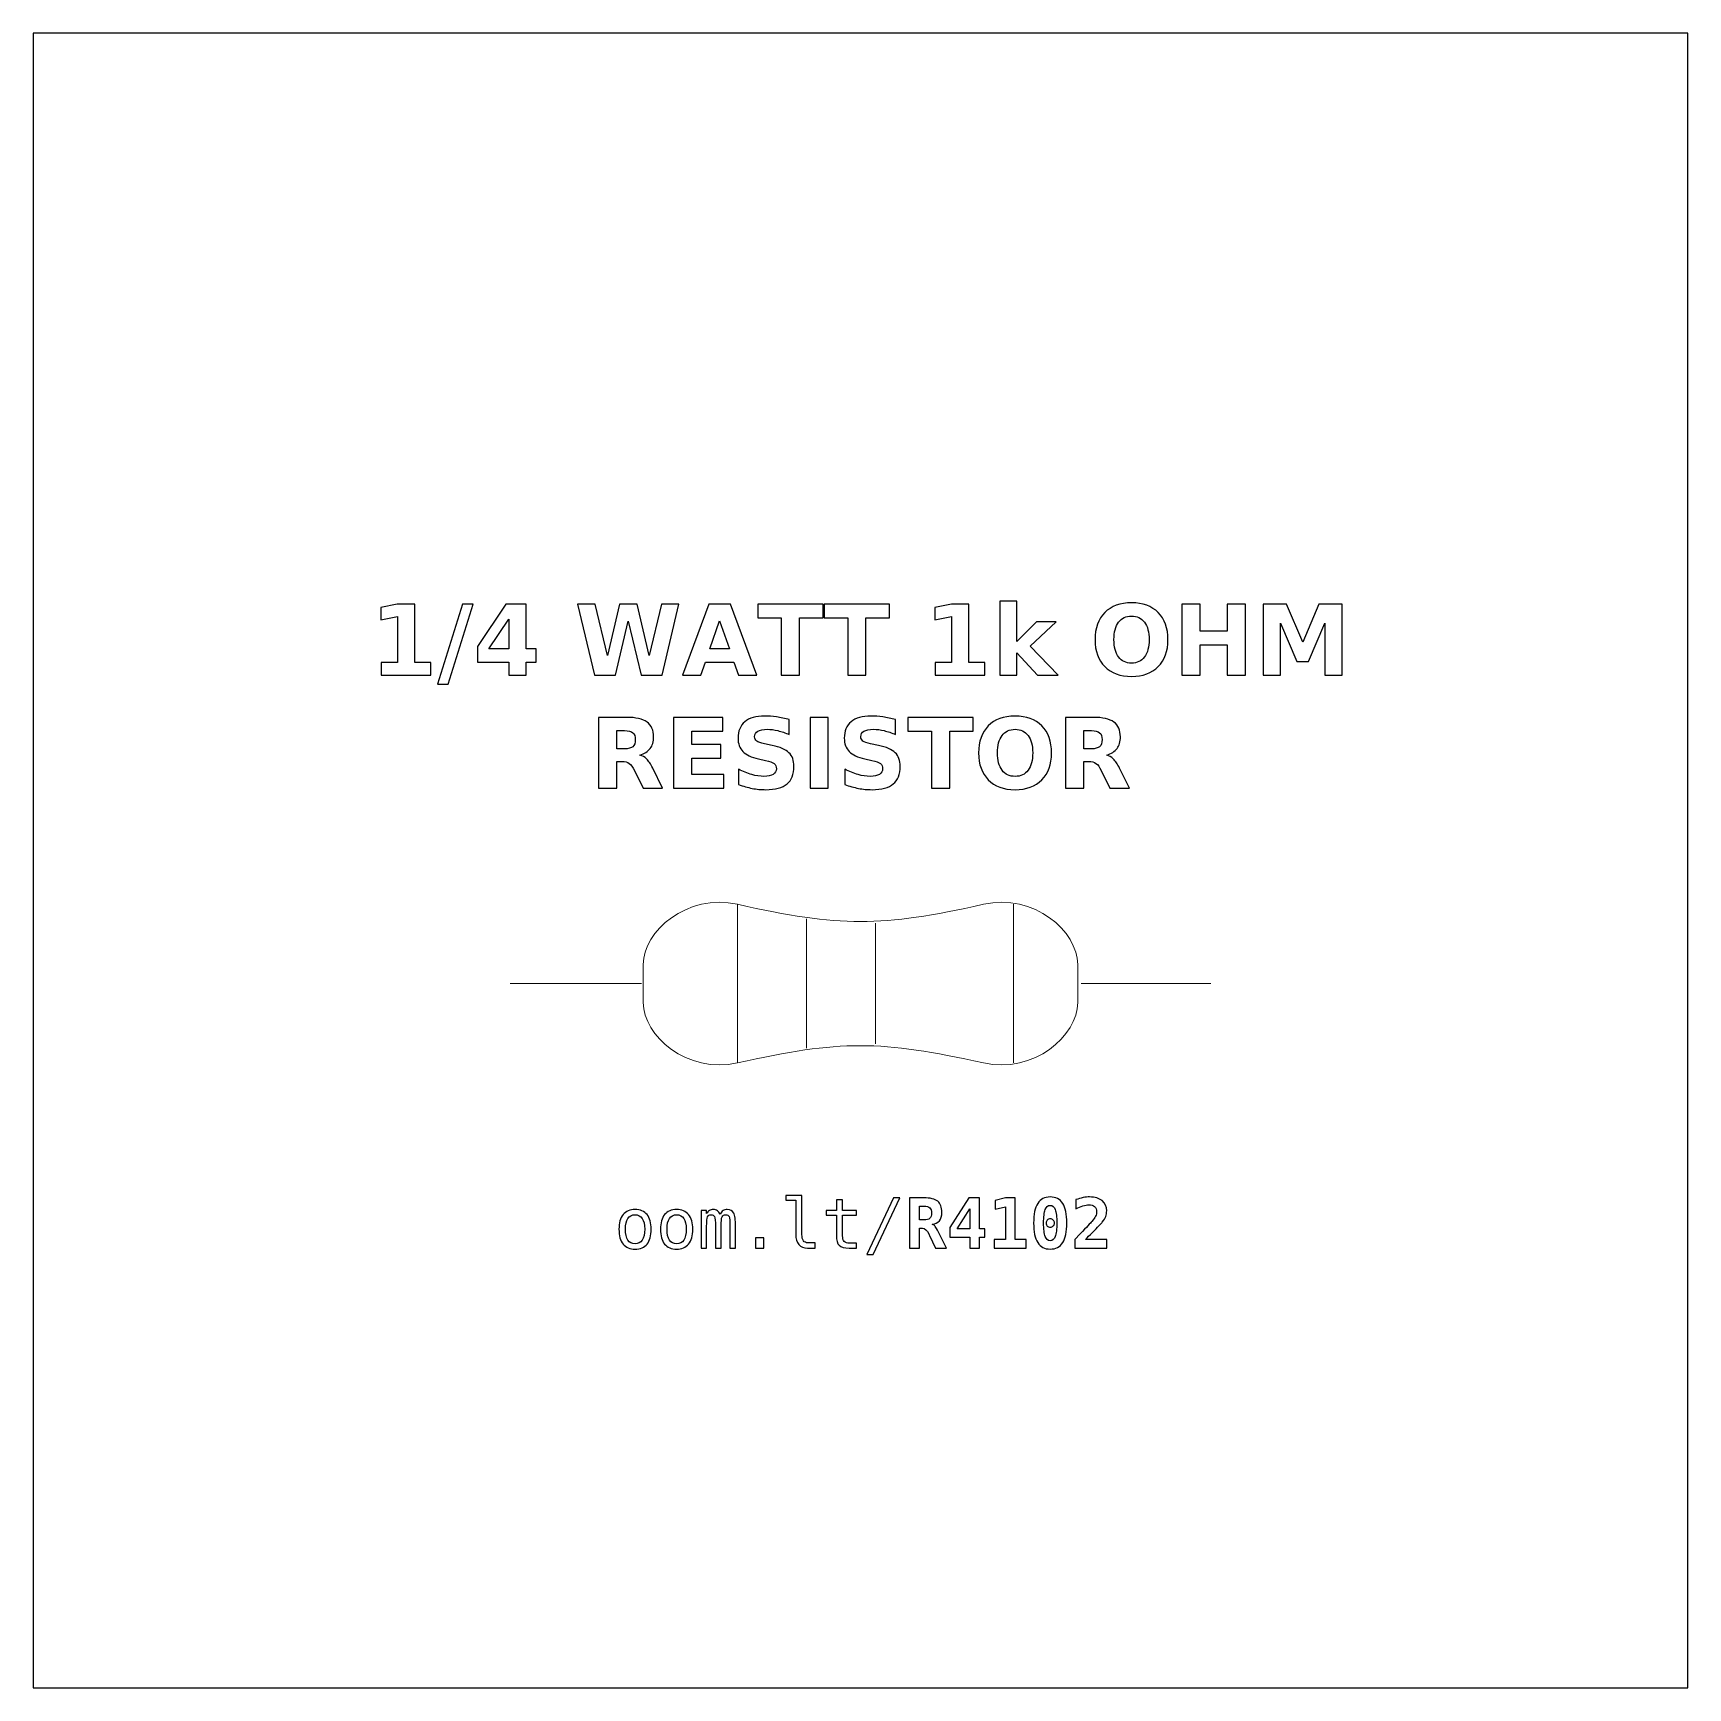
# Model space of a CAD drawing. Header units: centimetres. Extents: x -11.7 to -9.3, y -16.05 to -13.65.
import ezdxf

# ---------------------------------------------------------------- set-up
doc = ezdxf.new("R2010")
doc.units = ezdxf.units.CM
doc.header["$MEASUREMENT"] = 0
doc.layers.add('Layer 1', color=7, linetype='Continuous')

msp = doc.modelspace()

# ---------------------------------------------------------------- linework, layer by layer
at = {"layer": 'Layer 1', "color": 7}
msp.add_lwpolyline([(-11.7, -16.05), (-9.3, -16.05), (-9.3, -13.65), (-11.7, -13.65), (-11.7, -16.05)], close=True, dxfattribs=at)
at = {"layer": 'Layer 1', "color": 250}
for points, knots in [([(-11.19507, -14.5627), (-11.19507, -14.5627), (-11.17164, -14.5627), (-11.17164, -14.5627), (-11.17164, -14.5627), (-11.17164, -14.5627), (-11.17164, -14.49621), (-11.17164, -14.49621), (-11.17164, -14.49621), (-11.17164, -14.49621), (-11.19568, -14.50118), (-11.19568, -14.50118), (-11.19568, -14.50118), (-11.19568, -14.50118), (-11.19568, -14.48311), (-11.19568, -14.48311), (-11.19568, -14.48311), (-11.19568, -14.48311), (-11.17178, -14.47815), (-11.17178, -14.47815), (-11.17178, -14.47815), (-11.17178, -14.47815), (-11.14657, -14.47815), (-11.14657, -14.47815), (-11.14657, -14.47815), (-11.14657, -14.47815), (-11.14657, -14.5627), (-11.14657, -14.5627), (-11.14657, -14.5627), (-11.14657, -14.5627), (-11.12315, -14.5627), (-11.12315, -14.5627), (-11.12315, -14.5627), (-11.12315, -14.5627), (-11.12315, -14.58102), (-11.12315, -14.58102), (-11.12315, -14.58102), (-11.12315, -14.58102), (-11.19507, -14.58102), (-11.19507, -14.58102), (-11.19507, -14.58102), (-11.19507, -14.58102), (-11.19507, -14.5627), (-11.19507, -14.5627)], [0, 0, 0, 0, 0.0909091, 0.0909091, 0.0909091, 0.0909091, 0.1818182, 0.1818182, 0.1818182, 0.1818182, 0.2727273, 0.2727273, 0.2727273, 0.2727273, 0.3636364, 0.3636364, 0.3636364, 0.3636364, 0.4545455, 0.4545455, 0.4545455, 0.4545455, 0.5454545, 0.5454545, 0.5454545, 0.5454545, 0.6363636, 0.6363636, 0.6363636, 0.6363636, 0.7272727, 0.7272727, 0.7272727, 0.7272727, 0.8181818, 0.8181818, 0.8181818, 0.8181818, 0.9090909, 0.9090909, 0.9090909, 0.9090909, 1, 1, 1, 1]), ([(-11.07717, -14.47815), (-11.07717, -14.47815), (-11.06188, -14.47815), (-11.06188, -14.47815), (-11.06188, -14.47815), (-11.06188, -14.47815), (-11.09819, -14.59412), (-11.09819, -14.59412), (-11.09819, -14.59412), (-11.09819, -14.59412), (-11.11341, -14.59412), (-11.11341, -14.59412), (-11.11341, -14.59412), (-11.11341, -14.59412), (-11.07717, -14.47815), (-11.07717, -14.47815)], [0, 0, 0, 0, 0.25, 0.25, 0.25, 0.25, 0.5, 0.5, 0.5, 0.5, 0.75, 0.75, 0.75, 0.75, 1, 1, 1, 1]), ([(-11.01433, -14.47815), (-11.01433, -14.47815), (-10.98483, -14.47815), (-10.98483, -14.47815), (-10.98483, -14.47815), (-10.98483, -14.47815), (-10.98483, -14.54306), (-10.98483, -14.54306), (-10.98483, -14.54306), (-10.98483, -14.54306), (-10.97016, -14.54306), (-10.97016, -14.54306), (-10.97016, -14.54306), (-10.97016, -14.54306), (-10.97016, -14.56228), (-10.97016, -14.56228), (-10.97016, -14.56228), (-10.97016, -14.56228), (-10.98483, -14.56228), (-10.98483, -14.56228), (-10.98483, -14.56228), (-10.98483, -14.56228), (-10.98483, -14.58102), (-10.98483, -14.58102), (-10.98483, -14.58102), (-10.98483, -14.58102), (-11.0099, -14.58102), (-11.0099, -14.58102), (-11.0099, -14.58102), (-11.0099, -14.58102), (-11.0099, -14.56228), (-11.0099, -14.56228), (-11.0099, -14.56228), (-11.0099, -14.56228), (-11.05553, -14.56228), (-11.05553, -14.56228), (-11.05553, -14.56228), (-11.05553, -14.56228), (-11.05553, -14.53953), (-11.05553, -14.53953), (-11.05553, -14.53953), (-11.05553, -14.53953), (-11.01433, -14.47815), (-11.01433, -14.47815)], [0, 0, 0, 0, 0.0909091, 0.0909091, 0.0909091, 0.0909091, 0.1818182, 0.1818182, 0.1818182, 0.1818182, 0.2727273, 0.2727273, 0.2727273, 0.2727273, 0.3636364, 0.3636364, 0.3636364, 0.3636364, 0.4545455, 0.4545455, 0.4545455, 0.4545455, 0.5454545, 0.5454545, 0.5454545, 0.5454545, 0.6363636, 0.6363636, 0.6363636, 0.6363636, 0.7272727, 0.7272727, 0.7272727, 0.7272727, 0.8181818, 0.8181818, 0.8181818, 0.8181818, 0.9090909, 0.9090909, 0.9090909, 0.9090909, 1, 1, 1, 1]), ([(-10.91035, -14.47815), (-10.91035, -14.47815), (-10.88493, -14.47815), (-10.88493, -14.47815), (-10.88493, -14.47815), (-10.88493, -14.47815), (-10.86715, -14.55292), (-10.86715, -14.55292), (-10.86715, -14.55292), (-10.86715, -14.55292), (-10.84951, -14.47815), (-10.84951, -14.47815), (-10.84951, -14.47815), (-10.84951, -14.47815), (-10.82394, -14.47815), (-10.82394, -14.47815), (-10.82394, -14.47815), (-10.82394, -14.47815), (-10.80631, -14.55292), (-10.80631, -14.55292), (-10.80631, -14.55292), (-10.80631, -14.55292), (-10.78853, -14.47815), (-10.78853, -14.47815), (-10.78853, -14.47815), (-10.78853, -14.47815), (-10.76331, -14.47815), (-10.76331, -14.47815), (-10.76331, -14.47815), (-10.76331, -14.47815), (-10.78756, -14.58102), (-10.78756, -14.58102), (-10.78756, -14.58102), (-10.78756, -14.58102), (-10.81816, -14.58102), (-10.81816, -14.58102), (-10.81816, -14.58102), (-10.81816, -14.58102), (-10.83683, -14.50282), (-10.83683, -14.50282), (-10.83683, -14.50282), (-10.83683, -14.50282), (-10.85529, -14.58102), (-10.85529, -14.58102), (-10.85529, -14.58102), (-10.85529, -14.58102), (-10.88589, -14.58102), (-10.88589, -14.58102), (-10.88589, -14.58102), (-10.88589, -14.58102), (-10.91035, -14.47815), (-10.91035, -14.47815)], [0, 0, 0, 0, 0.0769231, 0.0769231, 0.0769231, 0.0769231, 0.1538462, 0.1538462, 0.1538462, 0.1538462, 0.2307692, 0.2307692, 0.2307692, 0.2307692, 0.3076923, 0.3076923, 0.3076923, 0.3076923, 0.3846154, 0.3846154, 0.3846154, 0.3846154, 0.4615385, 0.4615385, 0.4615385, 0.4615385, 0.5384615, 0.5384615, 0.5384615, 0.5384615, 0.6153846, 0.6153846, 0.6153846, 0.6153846, 0.6923077, 0.6923077, 0.6923077, 0.6923077, 0.7692308, 0.7692308, 0.7692308, 0.7692308, 0.8461538, 0.8461538, 0.8461538, 0.8461538, 0.9230769, 0.9230769, 0.9230769, 0.9230769, 1, 1, 1, 1]), ([(-10.68354, -14.5623), (-10.68354, -14.5623), (-10.72503, -14.5623), (-10.72503, -14.5623), (-10.72503, -14.5623), (-10.72503, -14.5623), (-10.73157, -14.58102), (-10.73157, -14.58102), (-10.73157, -14.58102), (-10.73157, -14.58102), (-10.75824, -14.58102), (-10.75824, -14.58102), (-10.75824, -14.58102), (-10.75824, -14.58102), (-10.72014, -14.47815), (-10.72014, -14.47815), (-10.72014, -14.47815), (-10.72014, -14.47815), (-10.68851, -14.47815), (-10.68851, -14.47815), (-10.68851, -14.47815), (-10.68851, -14.47815), (-10.65041, -14.58102), (-10.65041, -14.58102), (-10.65041, -14.58102), (-10.65041, -14.58102), (-10.67708, -14.58102), (-10.67708, -14.58102), (-10.67708, -14.58102), (-10.67708, -14.58102), (-10.68354, -14.5623), (-10.68354, -14.5623)], [0, 0, 0, 0, 0.125, 0.125, 0.125, 0.125, 0.25, 0.25, 0.25, 0.25, 0.375, 0.375, 0.375, 0.375, 0.5, 0.5, 0.5, 0.5, 0.625, 0.625, 0.625, 0.625, 0.75, 0.75, 0.75, 0.75, 0.875, 0.875, 0.875, 0.875, 1, 1, 1, 1]), ([(-10.64902, -14.47815), (-10.64902, -14.47815), (-10.55422, -14.47815), (-10.55422, -14.47815), (-10.55422, -14.47815), (-10.55422, -14.47815), (-10.55422, -14.49821), (-10.55422, -14.49821), (-10.55422, -14.49821), (-10.55422, -14.49821), (-10.58832, -14.49821), (-10.58832, -14.49821), (-10.58832, -14.49821), (-10.58832, -14.49821), (-10.58832, -14.58102), (-10.58832, -14.58102), (-10.58832, -14.58102), (-10.58832, -14.58102), (-10.61485, -14.58102), (-10.61485, -14.58102), (-10.61485, -14.58102), (-10.61485, -14.58102), (-10.61485, -14.49821), (-10.61485, -14.49821), (-10.61485, -14.49821), (-10.61485, -14.49821), (-10.64902, -14.49821), (-10.64902, -14.49821), (-10.64902, -14.49821), (-10.64902, -14.49821), (-10.64902, -14.47815), (-10.64902, -14.47815)], [0, 0, 0, 0, 0.125, 0.125, 0.125, 0.125, 0.25, 0.25, 0.25, 0.25, 0.375, 0.375, 0.375, 0.375, 0.5, 0.5, 0.5, 0.5, 0.625, 0.625, 0.625, 0.625, 0.75, 0.75, 0.75, 0.75, 0.875, 0.875, 0.875, 0.875, 1, 1, 1, 1]), ([(-10.55276, -14.47815), (-10.55276, -14.47815), (-10.45796, -14.47815), (-10.45796, -14.47815), (-10.45796, -14.47815), (-10.45796, -14.47815), (-10.45796, -14.49821), (-10.45796, -14.49821), (-10.45796, -14.49821), (-10.45796, -14.49821), (-10.49206, -14.49821), (-10.49206, -14.49821), (-10.49206, -14.49821), (-10.49206, -14.49821), (-10.49206, -14.58102), (-10.49206, -14.58102), (-10.49206, -14.58102), (-10.49206, -14.58102), (-10.51859, -14.58102), (-10.51859, -14.58102), (-10.51859, -14.58102), (-10.51859, -14.58102), (-10.51859, -14.49821), (-10.51859, -14.49821), (-10.51859, -14.49821), (-10.51859, -14.49821), (-10.55276, -14.49821), (-10.55276, -14.49821), (-10.55276, -14.49821), (-10.55276, -14.49821), (-10.55276, -14.47815), (-10.55276, -14.47815)], [0, 0, 0, 0, 0.125, 0.125, 0.125, 0.125, 0.25, 0.25, 0.25, 0.25, 0.375, 0.375, 0.375, 0.375, 0.5, 0.5, 0.5, 0.5, 0.625, 0.625, 0.625, 0.625, 0.75, 0.75, 0.75, 0.75, 0.875, 0.875, 0.875, 0.875, 1, 1, 1, 1]), ([(-10.39152, -14.5627), (-10.39152, -14.5627), (-10.36809, -14.5627), (-10.36809, -14.5627), (-10.36809, -14.5627), (-10.36809, -14.5627), (-10.36809, -14.49621), (-10.36809, -14.49621), (-10.36809, -14.49621), (-10.36809, -14.49621), (-10.39213, -14.50118), (-10.39213, -14.50118), (-10.39213, -14.50118), (-10.39213, -14.50118), (-10.39213, -14.48311), (-10.39213, -14.48311), (-10.39213, -14.48311), (-10.39213, -14.48311), (-10.36823, -14.47815), (-10.36823, -14.47815), (-10.36823, -14.47815), (-10.36823, -14.47815), (-10.34302, -14.47815), (-10.34302, -14.47815), (-10.34302, -14.47815), (-10.34302, -14.47815), (-10.34302, -14.5627), (-10.34302, -14.5627), (-10.34302, -14.5627), (-10.34302, -14.5627), (-10.3196, -14.5627), (-10.3196, -14.5627), (-10.3196, -14.5627), (-10.3196, -14.5627), (-10.3196, -14.58102), (-10.3196, -14.58102), (-10.3196, -14.58102), (-10.3196, -14.58102), (-10.39152, -14.58102), (-10.39152, -14.58102), (-10.39152, -14.58102), (-10.39152, -14.58102), (-10.39152, -14.5627), (-10.39152, -14.5627)], [0, 0, 0, 0, 0.0909091, 0.0909091, 0.0909091, 0.0909091, 0.1818182, 0.1818182, 0.1818182, 0.1818182, 0.2727273, 0.2727273, 0.2727273, 0.2727273, 0.3636364, 0.3636364, 0.3636364, 0.3636364, 0.4545455, 0.4545455, 0.4545455, 0.4545455, 0.5454545, 0.5454545, 0.5454545, 0.5454545, 0.6363636, 0.6363636, 0.6363636, 0.6363636, 0.7272727, 0.7272727, 0.7272727, 0.7272727, 0.8181818, 0.8181818, 0.8181818, 0.8181818, 0.9090909, 0.9090909, 0.9090909, 0.9090909, 1, 1, 1, 1]), ([(-10.29801, -14.4738), (-10.29801, -14.4738), (-10.27334, -14.4738), (-10.27334, -14.4738), (-10.27334, -14.4738), (-10.27334, -14.4738), (-10.27334, -14.53217), (-10.27334, -14.53217), (-10.27334, -14.53217), (-10.27334, -14.53217), (-10.24495, -14.50386), (-10.24495, -14.50386), (-10.24495, -14.50386), (-10.24495, -14.50386), (-10.21628, -14.50386), (-10.21628, -14.50386), (-10.21628, -14.50386), (-10.21628, -14.50386), (-10.25398, -14.53927), (-10.25398, -14.53927), (-10.25398, -14.53927), (-10.25398, -14.53927), (-10.21332, -14.58102), (-10.21332, -14.58102), (-10.21332, -14.58102), (-10.21332, -14.58102), (-10.24323, -14.58102), (-10.24323, -14.58102), (-10.24323, -14.58102), (-10.24323, -14.58102), (-10.27334, -14.54885), (-10.27334, -14.54885), (-10.27334, -14.54885), (-10.27334, -14.54885), (-10.27334, -14.58102), (-10.27334, -14.58102), (-10.27334, -14.58102), (-10.27334, -14.58102), (-10.29801, -14.58102), (-10.29801, -14.58102), (-10.29801, -14.58102), (-10.29801, -14.58102), (-10.29801, -14.4738), (-10.29801, -14.4738)], [0, 0, 0, 0, 0.0909091, 0.0909091, 0.0909091, 0.0909091, 0.1818182, 0.1818182, 0.1818182, 0.1818182, 0.2727273, 0.2727273, 0.2727273, 0.2727273, 0.3636364, 0.3636364, 0.3636364, 0.3636364, 0.4545455, 0.4545455, 0.4545455, 0.4545455, 0.5454545, 0.5454545, 0.5454545, 0.5454545, 0.6363636, 0.6363636, 0.6363636, 0.6363636, 0.7272727, 0.7272727, 0.7272727, 0.7272727, 0.8181818, 0.8181818, 0.8181818, 0.8181818, 0.9090909, 0.9090909, 0.9090909, 0.9090909, 1, 1, 1, 1]), ([(-10.10694, -14.47629), (-10.09041, -14.47629), (-10.07745, -14.48102), (-10.06809, -14.4905), (-10.06809, -14.4905), (-10.05871, -14.49995), (-10.05403, -14.513), (-10.05403, -14.52968), (-10.05403, -14.52968), (-10.05403, -14.54631), (-10.05871, -14.55936), (-10.06809, -14.56881), (-10.06809, -14.56881), (-10.07745, -14.57829), (-10.09041, -14.58302), (-10.10694, -14.58302), (-10.10694, -14.58302), (-10.12343, -14.58302), (-10.13636, -14.57829), (-10.14577, -14.56881), (-10.14577, -14.56881), (-10.15515, -14.55936), (-10.15986, -14.54631), (-10.15986, -14.52968), (-10.15986, -14.52968), (-10.15986, -14.513), (-10.15515, -14.49995), (-10.14577, -14.4905), (-10.14577, -14.4905), (-10.13636, -14.48102), (-10.12343, -14.47629), (-10.10694, -14.47629)], [0, 0, 0, 0, 0.125, 0.125, 0.125, 0.125, 0.25, 0.25, 0.25, 0.25, 0.375, 0.375, 0.375, 0.375, 0.5, 0.5, 0.5, 0.5, 0.625, 0.625, 0.625, 0.625, 0.75, 0.75, 0.75, 0.75, 0.875, 0.875, 0.875, 0.875, 1, 1, 1, 1]), ([(-10.10694, -14.49551), (-10.11503, -14.49551), (-10.12129, -14.49849), (-10.12576, -14.50447), (-10.12576, -14.50447), (-10.1302, -14.51044), (-10.13244, -14.51884), (-10.13244, -14.52968), (-10.13244, -14.52968), (-10.13244, -14.5405), (-10.1302, -14.54887), (-10.12576, -14.55484), (-10.12576, -14.55484), (-10.12129, -14.56082), (-10.11503, -14.5638), (-10.10694, -14.5638), (-10.10694, -14.5638), (-10.0988, -14.5638), (-10.09253, -14.56082), (-10.08806, -14.55484), (-10.08806, -14.55484), (-10.08361, -14.54887), (-10.08138, -14.5405), (-10.08138, -14.52968), (-10.08138, -14.52968), (-10.08138, -14.51884), (-10.08361, -14.51044), (-10.08806, -14.50447), (-10.08806, -14.50447), (-10.09253, -14.49849), (-10.0988, -14.49551), (-10.10694, -14.49551)], [0, 0, 0, 0, 0.125, 0.125, 0.125, 0.125, 0.25, 0.25, 0.25, 0.25, 0.375, 0.375, 0.375, 0.375, 0.5, 0.5, 0.5, 0.5, 0.625, 0.625, 0.625, 0.625, 0.75, 0.75, 0.75, 0.75, 0.875, 0.875, 0.875, 0.875, 1, 1, 1, 1]), ([(-10.03396, -14.47815), (-10.03396, -14.47815), (-10.00743, -14.47815), (-10.00743, -14.47815), (-10.00743, -14.47815), (-10.00743, -14.47815), (-10.00743, -14.51736), (-10.00743, -14.51736), (-10.00743, -14.51736), (-10.00743, -14.51736), (-9.9683, -14.51736), (-9.9683, -14.51736), (-9.9683, -14.51736), (-9.9683, -14.51736), (-9.9683, -14.47815), (-9.9683, -14.47815), (-9.9683, -14.47815), (-9.9683, -14.47815), (-9.94177, -14.47815), (-9.94177, -14.47815), (-9.94177, -14.47815), (-9.94177, -14.47815), (-9.94177, -14.58102), (-9.94177, -14.58102), (-9.94177, -14.58102), (-9.94177, -14.58102), (-9.9683, -14.58102), (-9.9683, -14.58102), (-9.9683, -14.58102), (-9.9683, -14.58102), (-9.9683, -14.53742), (-9.9683, -14.53742), (-9.9683, -14.53742), (-9.9683, -14.53742), (-10.00743, -14.53742), (-10.00743, -14.53742), (-10.00743, -14.53742), (-10.00743, -14.53742), (-10.00743, -14.58102), (-10.00743, -14.58102), (-10.00743, -14.58102), (-10.00743, -14.58102), (-10.03396, -14.58102), (-10.03396, -14.58102), (-10.03396, -14.58102), (-10.03396, -14.58102), (-10.03396, -14.47815), (-10.03396, -14.47815)], [0, 0, 0, 0, 0.0833333, 0.0833333, 0.0833333, 0.0833333, 0.1666667, 0.1666667, 0.1666667, 0.1666667, 0.25, 0.25, 0.25, 0.25, 0.3333333, 0.3333333, 0.3333333, 0.3333333, 0.4166667, 0.4166667, 0.4166667, 0.4166667, 0.5, 0.5, 0.5, 0.5, 0.5833333, 0.5833333, 0.5833333, 0.5833333, 0.6666667, 0.6666667, 0.6666667, 0.6666667, 0.75, 0.75, 0.75, 0.75, 0.8333333, 0.8333333, 0.8333333, 0.8333333, 0.9166667, 0.9166667, 0.9166667, 0.9166667, 1, 1, 1, 1]), ([(-9.91587, -14.47815), (-9.91587, -14.47815), (-9.88212, -14.47815), (-9.88212, -14.47815), (-9.88212, -14.47815), (-9.88212, -14.47815), (-9.85867, -14.53321), (-9.85867, -14.53321), (-9.85867, -14.53321), (-9.85867, -14.53321), (-9.83511, -14.47815), (-9.83511, -14.47815), (-9.83511, -14.47815), (-9.83511, -14.47815), (-9.80143, -14.47815), (-9.80143, -14.47815), (-9.80143, -14.47815), (-9.80143, -14.47815), (-9.80143, -14.58102), (-9.80143, -14.58102), (-9.80143, -14.58102), (-9.80143, -14.58102), (-9.8265, -14.58102), (-9.8265, -14.58102), (-9.8265, -14.58102), (-9.8265, -14.58102), (-9.8265, -14.50578), (-9.8265, -14.50578), (-9.8265, -14.50578), (-9.8265, -14.50578), (-9.85021, -14.56124), (-9.85021, -14.56124), (-9.85021, -14.56124), (-9.85021, -14.56124), (-9.86702, -14.56124), (-9.86702, -14.56124), (-9.86702, -14.56124), (-9.86702, -14.56124), (-9.89073, -14.50578), (-9.89073, -14.50578), (-9.89073, -14.50578), (-9.89073, -14.50578), (-9.89073, -14.58102), (-9.89073, -14.58102), (-9.89073, -14.58102), (-9.89073, -14.58102), (-9.91587, -14.58102), (-9.91587, -14.58102), (-9.91587, -14.58102), (-9.91587, -14.58102), (-9.91587, -14.47815), (-9.91587, -14.47815)], [0, 0, 0, 0, 0.0769231, 0.0769231, 0.0769231, 0.0769231, 0.1538462, 0.1538462, 0.1538462, 0.1538462, 0.2307692, 0.2307692, 0.2307692, 0.2307692, 0.3076923, 0.3076923, 0.3076923, 0.3076923, 0.3846154, 0.3846154, 0.3846154, 0.3846154, 0.4615385, 0.4615385, 0.4615385, 0.4615385, 0.5384615, 0.5384615, 0.5384615, 0.5384615, 0.6153846, 0.6153846, 0.6153846, 0.6153846, 0.6923077, 0.6923077, 0.6923077, 0.6923077, 0.7692308, 0.7692308, 0.7692308, 0.7692308, 0.8461538, 0.8461538, 0.8461538, 0.8461538, 0.9230769, 0.9230769, 0.9230769, 0.9230769, 1, 1, 1, 1]), ([(-11.0099, -14.5), (-11.0099, -14.5), (-11.039, -14.54306), (-11.039, -14.54306), (-11.039, -14.54306), (-11.039, -14.54306), (-11.0099, -14.54306), (-11.0099, -14.54306), (-11.0099, -14.54306), (-11.0099, -14.54306), (-11.0099, -14.5), (-11.0099, -14.5)], [0, 0, 0, 0, 0.3333333, 0.3333333, 0.3333333, 0.3333333, 0.6666667, 0.6666667, 0.6666667, 0.6666667, 1, 1, 1, 1]), ([(-10.71842, -14.5432), (-10.71842, -14.5432), (-10.69022, -14.5432), (-10.69022, -14.5432), (-10.69022, -14.5432), (-10.69022, -14.5432), (-10.70429, -14.50228), (-10.70429, -14.50228), (-10.70429, -14.50228), (-10.70429, -14.50228), (-10.71842, -14.5432), (-10.71842, -14.5432)], [0, 0, 0, 0, 0.3333333, 0.3333333, 0.3333333, 0.3333333, 0.6666667, 0.6666667, 0.6666667, 0.6666667, 1, 1, 1, 1]), ([(-10.85334, -14.70635), (-10.85334, -14.70635), (-10.85334, -14.74527), (-10.85334, -14.74527), (-10.85334, -14.74527), (-10.85334, -14.74527), (-10.87987, -14.74527), (-10.87987, -14.74527), (-10.87987, -14.74527), (-10.87987, -14.74527), (-10.87987, -14.6424), (-10.87987, -14.6424), (-10.87987, -14.6424), (-10.87987, -14.6424), (-10.83935, -14.6424), (-10.83935, -14.6424), (-10.83935, -14.6424), (-10.8258, -14.6424), (-10.81585, -14.64468), (-10.80955, -14.64922), (-10.80955, -14.64922), (-10.80323, -14.65376), (-10.80007, -14.66096), (-10.80007, -14.67079), (-10.80007, -14.67079), (-10.80007, -14.67758), (-10.80172, -14.68318), (-10.80499, -14.68753), (-10.80499, -14.68753), (-10.80828, -14.69191), (-10.81324, -14.69513), (-10.81985, -14.69718), (-10.81985, -14.69718), (-10.81623, -14.69802), (-10.81296, -14.69988), (-10.81009, -14.7028), (-10.81009, -14.7028), (-10.80722, -14.70571), (-10.80433, -14.71013), (-10.80139, -14.71606), (-10.80139, -14.71606), (-10.80139, -14.71606), (-10.78697, -14.74527), (-10.78697, -14.74527), (-10.78697, -14.74527), (-10.78697, -14.74527), (-10.81524, -14.74527), (-10.81524, -14.74527), (-10.81524, -14.74527), (-10.81524, -14.74527), (-10.82778, -14.71971), (-10.82778, -14.71971), (-10.82778, -14.71971), (-10.83029, -14.71458), (-10.83286, -14.71105), (-10.83547, -14.70917), (-10.83547, -14.70917), (-10.83806, -14.70729), (-10.84151, -14.70635), (-10.84584, -14.70635), (-10.84584, -14.70635), (-10.84584, -14.70635), (-10.85334, -14.70635), (-10.85334, -14.70635)], [0, 0, 0, 0, 0.0625, 0.0625, 0.0625, 0.0625, 0.125, 0.125, 0.125, 0.125, 0.1875, 0.1875, 0.1875, 0.1875, 0.25, 0.25, 0.25, 0.25, 0.3125, 0.3125, 0.3125, 0.3125, 0.375, 0.375, 0.375, 0.375, 0.4375, 0.4375, 0.4375, 0.4375, 0.5, 0.5, 0.5, 0.5, 0.5625, 0.5625, 0.5625, 0.5625, 0.625, 0.625, 0.625, 0.625, 0.6875, 0.6875, 0.6875, 0.6875, 0.75, 0.75, 0.75, 0.75, 0.8125, 0.8125, 0.8125, 0.8125, 0.875, 0.875, 0.875, 0.875, 0.9375, 0.9375, 0.9375, 0.9375, 1, 1, 1, 1]), ([(-10.84217, -14.68803), (-10.83662, -14.68803), (-10.83262, -14.68699), (-10.83022, -14.68492), (-10.83022, -14.68492), (-10.8278, -14.68285), (-10.8266, -14.67944), (-10.8266, -14.67471), (-10.8266, -14.67471), (-10.8266, -14.67003), (-10.8278, -14.66667), (-10.83022, -14.66465), (-10.83022, -14.66465), (-10.83262, -14.66263), (-10.83662, -14.66162), (-10.84217, -14.66162), (-10.84217, -14.66162), (-10.84217, -14.66162), (-10.85334, -14.66162), (-10.85334, -14.66162), (-10.85334, -14.66162), (-10.85334, -14.66162), (-10.85334, -14.68803), (-10.85334, -14.68803), (-10.85334, -14.68803), (-10.85334, -14.68803), (-10.84217, -14.68803), (-10.84217, -14.68803)], [0, 0, 0, 0, 0.1428571, 0.1428571, 0.1428571, 0.1428571, 0.2857143, 0.2857143, 0.2857143, 0.2857143, 0.4285714, 0.4285714, 0.4285714, 0.4285714, 0.5714286, 0.5714286, 0.5714286, 0.5714286, 0.7142857, 0.7142857, 0.7142857, 0.7142857, 0.8571429, 0.8571429, 0.8571429, 0.8571429, 1, 1, 1, 1]), ([(-10.77122, -14.6424), (-10.77122, -14.6424), (-10.69963, -14.6424), (-10.69963, -14.6424), (-10.69963, -14.6424), (-10.69963, -14.6424), (-10.69963, -14.66246), (-10.69963, -14.66246), (-10.69963, -14.66246), (-10.69963, -14.66246), (-10.74469, -14.66246), (-10.74469, -14.66246), (-10.74469, -14.66246), (-10.74469, -14.66246), (-10.74469, -14.68161), (-10.74469, -14.68161), (-10.74469, -14.68161), (-10.74469, -14.68161), (-10.70234, -14.68161), (-10.70234, -14.68161), (-10.70234, -14.68161), (-10.70234, -14.68161), (-10.70234, -14.70167), (-10.70234, -14.70167), (-10.70234, -14.70167), (-10.70234, -14.70167), (-10.74469, -14.70167), (-10.74469, -14.70167), (-10.74469, -14.70167), (-10.74469, -14.70167), (-10.74469, -14.72521), (-10.74469, -14.72521), (-10.74469, -14.72521), (-10.74469, -14.72521), (-10.69813, -14.72521), (-10.69813, -14.72521), (-10.69813, -14.72521), (-10.69813, -14.72521), (-10.69813, -14.74527), (-10.69813, -14.74527), (-10.69813, -14.74527), (-10.69813, -14.74527), (-10.77122, -14.74527), (-10.77122, -14.74527), (-10.77122, -14.74527), (-10.77122, -14.74527), (-10.77122, -14.6424), (-10.77122, -14.6424)], [0, 0, 0, 0, 0.0833333, 0.0833333, 0.0833333, 0.0833333, 0.1666667, 0.1666667, 0.1666667, 0.1666667, 0.25, 0.25, 0.25, 0.25, 0.3333333, 0.3333333, 0.3333333, 0.3333333, 0.4166667, 0.4166667, 0.4166667, 0.4166667, 0.5, 0.5, 0.5, 0.5, 0.5833333, 0.5833333, 0.5833333, 0.5833333, 0.6666667, 0.6666667, 0.6666667, 0.6666667, 0.75, 0.75, 0.75, 0.75, 0.8333333, 0.8333333, 0.8333333, 0.8333333, 0.9166667, 0.9166667, 0.9166667, 0.9166667, 1, 1, 1, 1]), ([(-10.60323, -14.64565), (-10.60323, -14.64565), (-10.60323, -14.6674), (-10.60323, -14.6674), (-10.60323, -14.6674), (-10.60888, -14.66488), (-10.6144, -14.66298), (-10.61976, -14.66169), (-10.61976, -14.66169), (-10.62515, -14.66039), (-10.63023, -14.65976), (-10.635, -14.65976), (-10.635, -14.65976), (-10.64133, -14.65976), (-10.64603, -14.66063), (-10.64907, -14.66237), (-10.64907, -14.66237), (-10.6521, -14.66413), (-10.65361, -14.66684), (-10.65361, -14.67051), (-10.65361, -14.67051), (-10.65361, -14.67326), (-10.6526, -14.67542), (-10.65055, -14.67695), (-10.65055, -14.67695), (-10.6485, -14.67848), (-10.64479, -14.67982), (-10.6394, -14.68092), (-10.6394, -14.68092), (-10.6394, -14.68092), (-10.62811, -14.68318), (-10.62811, -14.68318), (-10.62811, -14.68318), (-10.61666, -14.68549), (-10.60855, -14.68897), (-10.60373, -14.69367), (-10.60373, -14.69367), (-10.5989, -14.69835), (-10.59648, -14.70501), (-10.59648, -14.71364), (-10.59648, -14.71364), (-10.59648, -14.725), (-10.59984, -14.73344), (-10.60657, -14.73897), (-10.60657, -14.73897), (-10.6133, -14.74449), (-10.62357, -14.74727), (-10.6374, -14.74727), (-10.6374, -14.74727), (-10.64394, -14.74727), (-10.65048, -14.74666), (-10.65704, -14.74541), (-10.65704, -14.74541), (-10.6636, -14.74416), (-10.67019, -14.74233), (-10.67675, -14.73991), (-10.67675, -14.73991), (-10.67675, -14.73991), (-10.67675, -14.71752), (-10.67675, -14.71752), (-10.67675, -14.71752), (-10.67019, -14.721), (-10.66384, -14.72363), (-10.6577, -14.7254), (-10.6577, -14.7254), (-10.65156, -14.72716), (-10.64566, -14.72805), (-10.63997, -14.72805), (-10.63997, -14.72805), (-10.63418, -14.72805), (-10.62974, -14.72709), (-10.62666, -14.72516), (-10.62666, -14.72516), (-10.62357, -14.72323), (-10.62205, -14.72048), (-10.62205, -14.71688), (-10.62205, -14.71688), (-10.62205, -14.71368), (-10.62308, -14.71119), (-10.62517, -14.70945), (-10.62517, -14.70945), (-10.62727, -14.70771), (-10.63143, -14.70614), (-10.63769, -14.70477), (-10.63769, -14.70477), (-10.63769, -14.70477), (-10.64796, -14.70249), (-10.64796, -14.70249), (-10.64796, -14.70249), (-10.65824, -14.70028), (-10.66577, -14.69678), (-10.67052, -14.69195), (-10.67052, -14.69195), (-10.67527, -14.68713), (-10.67764, -14.68062), (-10.67764, -14.67246), (-10.67764, -14.67246), (-10.67764, -14.6622), (-10.67433, -14.65432), (-10.66772, -14.64882), (-10.66772, -14.64882), (-10.66111, -14.64329), (-10.65161, -14.64054), (-10.63919, -14.64054), (-10.63919, -14.64054), (-10.63355, -14.64054), (-10.62774, -14.64097), (-10.62176, -14.64181), (-10.62176, -14.64181), (-10.61579, -14.64266), (-10.60961, -14.64393), (-10.60323, -14.64565)], [0, 0, 0, 0, 0.0357143, 0.0357143, 0.0357143, 0.0357143, 0.0714286, 0.0714286, 0.0714286, 0.0714286, 0.1071429, 0.1071429, 0.1071429, 0.1071429, 0.1428571, 0.1428571, 0.1428571, 0.1428571, 0.1785714, 0.1785714, 0.1785714, 0.1785714, 0.2142857, 0.2142857, 0.2142857, 0.2142857, 0.25, 0.25, 0.25, 0.25, 0.2857143, 0.2857143, 0.2857143, 0.2857143, 0.3214286, 0.3214286, 0.3214286, 0.3214286, 0.3571429, 0.3571429, 0.3571429, 0.3571429, 0.3928571, 0.3928571, 0.3928571, 0.3928571, 0.4285714, 0.4285714, 0.4285714, 0.4285714, 0.4642857, 0.4642857, 0.4642857, 0.4642857, 0.5, 0.5, 0.5, 0.5, 0.5357143, 0.5357143, 0.5357143, 0.5357143, 0.5714286, 0.5714286, 0.5714286, 0.5714286, 0.6071429, 0.6071429, 0.6071429, 0.6071429, 0.6428571, 0.6428571, 0.6428571, 0.6428571, 0.6785714, 0.6785714, 0.6785714, 0.6785714, 0.7142857, 0.7142857, 0.7142857, 0.7142857, 0.75, 0.75, 0.75, 0.75, 0.7857143, 0.7857143, 0.7857143, 0.7857143, 0.8214286, 0.8214286, 0.8214286, 0.8214286, 0.8571429, 0.8571429, 0.8571429, 0.8571429, 0.8928571, 0.8928571, 0.8928571, 0.8928571, 0.9285714, 0.9285714, 0.9285714, 0.9285714, 0.9642857, 0.9642857, 0.9642857, 0.9642857, 1, 1, 1, 1]), ([(-10.5732, -14.6424), (-10.5732, -14.6424), (-10.54667, -14.6424), (-10.54667, -14.6424), (-10.54667, -14.6424), (-10.54667, -14.6424), (-10.54667, -14.74527), (-10.54667, -14.74527), (-10.54667, -14.74527), (-10.54667, -14.74527), (-10.5732, -14.74527), (-10.5732, -14.74527), (-10.5732, -14.74527), (-10.5732, -14.74527), (-10.5732, -14.6424), (-10.5732, -14.6424)], [0, 0, 0, 0, 0.25, 0.25, 0.25, 0.25, 0.5, 0.5, 0.5, 0.5, 0.75, 0.75, 0.75, 0.75, 1, 1, 1, 1]), ([(-10.44912, -14.64565), (-10.44912, -14.64565), (-10.44912, -14.6674), (-10.44912, -14.6674), (-10.44912, -14.6674), (-10.45477, -14.66488), (-10.46029, -14.66298), (-10.46565, -14.66169), (-10.46565, -14.66169), (-10.47104, -14.66039), (-10.47612, -14.65976), (-10.48089, -14.65976), (-10.48089, -14.65976), (-10.48722, -14.65976), (-10.49192, -14.66063), (-10.49496, -14.66237), (-10.49496, -14.66237), (-10.49799, -14.66413), (-10.4995, -14.66684), (-10.4995, -14.67051), (-10.4995, -14.67051), (-10.4995, -14.67326), (-10.49849, -14.67542), (-10.49644, -14.67695), (-10.49644, -14.67695), (-10.49439, -14.67848), (-10.49068, -14.67982), (-10.48529, -14.68092), (-10.48529, -14.68092), (-10.48529, -14.68092), (-10.474, -14.68318), (-10.474, -14.68318), (-10.474, -14.68318), (-10.46255, -14.68549), (-10.45444, -14.68897), (-10.44962, -14.69367), (-10.44962, -14.69367), (-10.44479, -14.69835), (-10.44237, -14.70501), (-10.44237, -14.71364), (-10.44237, -14.71364), (-10.44237, -14.725), (-10.44573, -14.73344), (-10.45246, -14.73897), (-10.45246, -14.73897), (-10.45919, -14.74449), (-10.46946, -14.74727), (-10.48329, -14.74727), (-10.48329, -14.74727), (-10.48983, -14.74727), (-10.49637, -14.74666), (-10.50293, -14.74541), (-10.50293, -14.74541), (-10.50949, -14.74416), (-10.51608, -14.74233), (-10.52264, -14.73991), (-10.52264, -14.73991), (-10.52264, -14.73991), (-10.52264, -14.71752), (-10.52264, -14.71752), (-10.52264, -14.71752), (-10.51608, -14.721), (-10.50973, -14.72363), (-10.50359, -14.7254), (-10.50359, -14.7254), (-10.49745, -14.72716), (-10.49155, -14.72805), (-10.48586, -14.72805), (-10.48586, -14.72805), (-10.48007, -14.72805), (-10.47563, -14.72709), (-10.47255, -14.72516), (-10.47255, -14.72516), (-10.46946, -14.72323), (-10.46794, -14.72048), (-10.46794, -14.71688), (-10.46794, -14.71688), (-10.46794, -14.71368), (-10.46897, -14.71119), (-10.47106, -14.70945), (-10.47106, -14.70945), (-10.47316, -14.70771), (-10.47732, -14.70614), (-10.48358, -14.70477), (-10.48358, -14.70477), (-10.48358, -14.70477), (-10.49385, -14.70249), (-10.49385, -14.70249), (-10.49385, -14.70249), (-10.50413, -14.70028), (-10.51166, -14.69678), (-10.51641, -14.69195), (-10.51641, -14.69195), (-10.52116, -14.68713), (-10.52353, -14.68062), (-10.52353, -14.67246), (-10.52353, -14.67246), (-10.52353, -14.6622), (-10.52022, -14.65432), (-10.51361, -14.64882), (-10.51361, -14.64882), (-10.507, -14.64329), (-10.4975, -14.64054), (-10.48508, -14.64054), (-10.48508, -14.64054), (-10.47944, -14.64054), (-10.47363, -14.64097), (-10.46765, -14.64181), (-10.46765, -14.64181), (-10.46168, -14.64266), (-10.4555, -14.64393), (-10.44912, -14.64565)], [0, 0, 0, 0, 0.0357143, 0.0357143, 0.0357143, 0.0357143, 0.0714286, 0.0714286, 0.0714286, 0.0714286, 0.1071429, 0.1071429, 0.1071429, 0.1071429, 0.1428571, 0.1428571, 0.1428571, 0.1428571, 0.1785714, 0.1785714, 0.1785714, 0.1785714, 0.2142857, 0.2142857, 0.2142857, 0.2142857, 0.25, 0.25, 0.25, 0.25, 0.2857143, 0.2857143, 0.2857143, 0.2857143, 0.3214286, 0.3214286, 0.3214286, 0.3214286, 0.3571429, 0.3571429, 0.3571429, 0.3571429, 0.3928571, 0.3928571, 0.3928571, 0.3928571, 0.4285714, 0.4285714, 0.4285714, 0.4285714, 0.4642857, 0.4642857, 0.4642857, 0.4642857, 0.5, 0.5, 0.5, 0.5, 0.5357143, 0.5357143, 0.5357143, 0.5357143, 0.5714286, 0.5714286, 0.5714286, 0.5714286, 0.6071429, 0.6071429, 0.6071429, 0.6071429, 0.6428571, 0.6428571, 0.6428571, 0.6428571, 0.6785714, 0.6785714, 0.6785714, 0.6785714, 0.7142857, 0.7142857, 0.7142857, 0.7142857, 0.75, 0.75, 0.75, 0.75, 0.7857143, 0.7857143, 0.7857143, 0.7857143, 0.8214286, 0.8214286, 0.8214286, 0.8214286, 0.8571429, 0.8571429, 0.8571429, 0.8571429, 0.8928571, 0.8928571, 0.8928571, 0.8928571, 0.9285714, 0.9285714, 0.9285714, 0.9285714, 0.9642857, 0.9642857, 0.9642857, 0.9642857, 1, 1, 1, 1]), ([(-10.43137, -14.6424), (-10.43137, -14.6424), (-10.33657, -14.6424), (-10.33657, -14.6424), (-10.33657, -14.6424), (-10.33657, -14.6424), (-10.33657, -14.66246), (-10.33657, -14.66246), (-10.33657, -14.66246), (-10.33657, -14.66246), (-10.37067, -14.66246), (-10.37067, -14.66246), (-10.37067, -14.66246), (-10.37067, -14.66246), (-10.37067, -14.74527), (-10.37067, -14.74527), (-10.37067, -14.74527), (-10.37067, -14.74527), (-10.3972, -14.74527), (-10.3972, -14.74527), (-10.3972, -14.74527), (-10.3972, -14.74527), (-10.3972, -14.66246), (-10.3972, -14.66246), (-10.3972, -14.66246), (-10.3972, -14.66246), (-10.43137, -14.66246), (-10.43137, -14.66246), (-10.43137, -14.66246), (-10.43137, -14.66246), (-10.43137, -14.6424), (-10.43137, -14.6424)], [0, 0, 0, 0, 0.125, 0.125, 0.125, 0.125, 0.25, 0.25, 0.25, 0.25, 0.375, 0.375, 0.375, 0.375, 0.5, 0.5, 0.5, 0.5, 0.625, 0.625, 0.625, 0.625, 0.75, 0.75, 0.75, 0.75, 0.875, 0.875, 0.875, 0.875, 1, 1, 1, 1]), ([(-10.27584, -14.64054), (-10.25931, -14.64054), (-10.24635, -14.64527), (-10.23699, -14.65475), (-10.23699, -14.65475), (-10.22761, -14.6642), (-10.22293, -14.67725), (-10.22293, -14.69393), (-10.22293, -14.69393), (-10.22293, -14.71056), (-10.22761, -14.72361), (-10.23699, -14.73306), (-10.23699, -14.73306), (-10.24635, -14.74254), (-10.25931, -14.74727), (-10.27584, -14.74727), (-10.27584, -14.74727), (-10.29233, -14.74727), (-10.30526, -14.74254), (-10.31467, -14.73306), (-10.31467, -14.73306), (-10.32405, -14.72361), (-10.32876, -14.71056), (-10.32876, -14.69393), (-10.32876, -14.69393), (-10.32876, -14.67725), (-10.32405, -14.6642), (-10.31467, -14.65475), (-10.31467, -14.65475), (-10.30526, -14.64527), (-10.29233, -14.64054), (-10.27584, -14.64054)], [0, 0, 0, 0, 0.125, 0.125, 0.125, 0.125, 0.25, 0.25, 0.25, 0.25, 0.375, 0.375, 0.375, 0.375, 0.5, 0.5, 0.5, 0.5, 0.625, 0.625, 0.625, 0.625, 0.75, 0.75, 0.75, 0.75, 0.875, 0.875, 0.875, 0.875, 1, 1, 1, 1]), ([(-10.27584, -14.65976), (-10.28393, -14.65976), (-10.29019, -14.66274), (-10.29466, -14.66872), (-10.29466, -14.66872), (-10.2991, -14.67469), (-10.30134, -14.68309), (-10.30134, -14.69393), (-10.30134, -14.69393), (-10.30134, -14.70475), (-10.2991, -14.71312), (-10.29466, -14.71909), (-10.29466, -14.71909), (-10.29019, -14.72507), (-10.28393, -14.72805), (-10.27584, -14.72805), (-10.27584, -14.72805), (-10.2677, -14.72805), (-10.26143, -14.72507), (-10.25696, -14.71909), (-10.25696, -14.71909), (-10.25251, -14.71312), (-10.25028, -14.70475), (-10.25028, -14.69393), (-10.25028, -14.69393), (-10.25028, -14.68309), (-10.25251, -14.67469), (-10.25696, -14.66872), (-10.25696, -14.66872), (-10.26143, -14.66274), (-10.2677, -14.65976), (-10.27584, -14.65976)], [0, 0, 0, 0, 0.125, 0.125, 0.125, 0.125, 0.25, 0.25, 0.25, 0.25, 0.375, 0.375, 0.375, 0.375, 0.5, 0.5, 0.5, 0.5, 0.625, 0.625, 0.625, 0.625, 0.75, 0.75, 0.75, 0.75, 0.875, 0.875, 0.875, 0.875, 1, 1, 1, 1]), ([(-10.17633, -14.70635), (-10.17633, -14.70635), (-10.17633, -14.74527), (-10.17633, -14.74527), (-10.17633, -14.74527), (-10.17633, -14.74527), (-10.20286, -14.74527), (-10.20286, -14.74527), (-10.20286, -14.74527), (-10.20286, -14.74527), (-10.20286, -14.6424), (-10.20286, -14.6424), (-10.20286, -14.6424), (-10.20286, -14.6424), (-10.16234, -14.6424), (-10.16234, -14.6424), (-10.16234, -14.6424), (-10.14879, -14.6424), (-10.13884, -14.64468), (-10.13254, -14.64922), (-10.13254, -14.64922), (-10.12622, -14.65376), (-10.12306, -14.66096), (-10.12306, -14.67079), (-10.12306, -14.67079), (-10.12306, -14.67758), (-10.12471, -14.68318), (-10.12798, -14.68753), (-10.12798, -14.68753), (-10.13127, -14.69191), (-10.13623, -14.69513), (-10.14284, -14.69718), (-10.14284, -14.69718), (-10.13922, -14.69802), (-10.13595, -14.69988), (-10.13308, -14.7028), (-10.13308, -14.7028), (-10.13021, -14.70571), (-10.12732, -14.71013), (-10.12438, -14.71606), (-10.12438, -14.71606), (-10.12438, -14.71606), (-10.10996, -14.74527), (-10.10996, -14.74527), (-10.10996, -14.74527), (-10.10996, -14.74527), (-10.13823, -14.74527), (-10.13823, -14.74527), (-10.13823, -14.74527), (-10.13823, -14.74527), (-10.15077, -14.71971), (-10.15077, -14.71971), (-10.15077, -14.71971), (-10.15328, -14.71458), (-10.15585, -14.71105), (-10.15846, -14.70917), (-10.15846, -14.70917), (-10.16105, -14.70729), (-10.1645, -14.70635), (-10.16883, -14.70635), (-10.16883, -14.70635), (-10.16883, -14.70635), (-10.17633, -14.70635), (-10.17633, -14.70635)], [0, 0, 0, 0, 0.0625, 0.0625, 0.0625, 0.0625, 0.125, 0.125, 0.125, 0.125, 0.1875, 0.1875, 0.1875, 0.1875, 0.25, 0.25, 0.25, 0.25, 0.3125, 0.3125, 0.3125, 0.3125, 0.375, 0.375, 0.375, 0.375, 0.4375, 0.4375, 0.4375, 0.4375, 0.5, 0.5, 0.5, 0.5, 0.5625, 0.5625, 0.5625, 0.5625, 0.625, 0.625, 0.625, 0.625, 0.6875, 0.6875, 0.6875, 0.6875, 0.75, 0.75, 0.75, 0.75, 0.8125, 0.8125, 0.8125, 0.8125, 0.875, 0.875, 0.875, 0.875, 0.9375, 0.9375, 0.9375, 0.9375, 1, 1, 1, 1]), ([(-10.16516, -14.68803), (-10.15961, -14.68803), (-10.15561, -14.68699), (-10.15321, -14.68492), (-10.15321, -14.68492), (-10.15079, -14.68285), (-10.14959, -14.67944), (-10.14959, -14.67471), (-10.14959, -14.67471), (-10.14959, -14.67003), (-10.15079, -14.66667), (-10.15321, -14.66465), (-10.15321, -14.66465), (-10.15561, -14.66263), (-10.15961, -14.66162), (-10.16516, -14.66162), (-10.16516, -14.66162), (-10.16516, -14.66162), (-10.17633, -14.66162), (-10.17633, -14.66162), (-10.17633, -14.66162), (-10.17633, -14.66162), (-10.17633, -14.68803), (-10.17633, -14.68803), (-10.17633, -14.68803), (-10.17633, -14.68803), (-10.16516, -14.68803), (-10.16516, -14.68803)], [0, 0, 0, 0, 0.1428571, 0.1428571, 0.1428571, 0.1428571, 0.2857143, 0.2857143, 0.2857143, 0.2857143, 0.4285714, 0.4285714, 0.4285714, 0.4285714, 0.5714286, 0.5714286, 0.5714286, 0.5714286, 0.7142857, 0.7142857, 0.7142857, 0.7142857, 0.8571429, 0.8571429, 0.8571429, 0.8571429, 1, 1, 1, 1]), ([(-10.58498, -15.39235), (-10.58498, -15.39639), (-10.58424, -15.39942), (-10.58276, -15.40147), (-10.58276, -15.40147), (-10.58128, -15.40352), (-10.57909, -15.40455), (-10.57619, -15.40455), (-10.57619, -15.40455), (-10.57619, -15.40455), (-10.56569, -15.40455), (-10.56569, -15.40455), (-10.56569, -15.40455), (-10.56569, -15.40455), (-10.56569, -15.41217), (-10.56569, -15.41217), (-10.56569, -15.41217), (-10.56569, -15.41217), (-10.57706, -15.41217), (-10.57706, -15.41217), (-10.57706, -15.41217), (-10.58244, -15.41217), (-10.58659, -15.41044), (-10.58954, -15.40699), (-10.58954, -15.40699), (-10.59249, -15.40354), (-10.59396, -15.39865), (-10.59396, -15.39235), (-10.59396, -15.39235), (-10.59396, -15.39235), (-10.59396, -15.34268), (-10.59396, -15.34268), (-10.59396, -15.34268), (-10.59396, -15.34268), (-10.60836, -15.34268), (-10.60836, -15.34268), (-10.60836, -15.34268), (-10.60836, -15.34268), (-10.60836, -15.33565), (-10.60836, -15.33565), (-10.60836, -15.33565), (-10.60836, -15.33565), (-10.58498, -15.33565), (-10.58498, -15.33565), (-10.58498, -15.33565), (-10.58498, -15.33565), (-10.58498, -15.39235), (-10.58498, -15.39235)], [0, 0, 0, 0, 0.0833333, 0.0833333, 0.0833333, 0.0833333, 0.1666667, 0.1666667, 0.1666667, 0.1666667, 0.25, 0.25, 0.25, 0.25, 0.3333333, 0.3333333, 0.3333333, 0.3333333, 0.4166667, 0.4166667, 0.4166667, 0.4166667, 0.5, 0.5, 0.5, 0.5, 0.5833333, 0.5833333, 0.5833333, 0.5833333, 0.6666667, 0.6666667, 0.6666667, 0.6666667, 0.75, 0.75, 0.75, 0.75, 0.8333333, 0.8333333, 0.8333333, 0.8333333, 0.9166667, 0.9166667, 0.9166667, 0.9166667, 1, 1, 1, 1]), ([(-10.82693, -15.35616), (-10.81935, -15.35616), (-10.81355, -15.35861), (-10.80953, -15.36353), (-10.80953, -15.36353), (-10.80551, -15.36845), (-10.8035, -15.37557), (-10.8035, -15.38487), (-10.8035, -15.38487), (-10.8035, -15.39422), (-10.8055, -15.40134), (-10.8095, -15.40624), (-10.8095, -15.40624), (-10.81352, -15.41114), (-10.81932, -15.41359), (-10.82693, -15.41359), (-10.82693, -15.41359), (-10.83453, -15.41359), (-10.84032, -15.41114), (-10.84434, -15.40624), (-10.84434, -15.40624), (-10.84834, -15.40134), (-10.85034, -15.39422), (-10.85034, -15.38487), (-10.85034, -15.38487), (-10.85034, -15.37557), (-10.84834, -15.36845), (-10.84434, -15.36353), (-10.84434, -15.36353), (-10.84032, -15.35861), (-10.83453, -15.35616), (-10.82693, -15.35616)], [0, 0, 0, 0, 0.125, 0.125, 0.125, 0.125, 0.25, 0.25, 0.25, 0.25, 0.375, 0.375, 0.375, 0.375, 0.5, 0.5, 0.5, 0.5, 0.625, 0.625, 0.625, 0.625, 0.75, 0.75, 0.75, 0.75, 0.875, 0.875, 0.875, 0.875, 1, 1, 1, 1]), ([(-10.76672, -15.35616), (-10.75914, -15.35616), (-10.75334, -15.35861), (-10.74932, -15.36353), (-10.74932, -15.36353), (-10.7453, -15.36845), (-10.74329, -15.37557), (-10.74329, -15.38487), (-10.74329, -15.38487), (-10.74329, -15.39422), (-10.74529, -15.40134), (-10.74929, -15.40624), (-10.74929, -15.40624), (-10.75331, -15.41114), (-10.75911, -15.41359), (-10.76672, -15.41359), (-10.76672, -15.41359), (-10.77432, -15.41359), (-10.78011, -15.41114), (-10.78413, -15.40624), (-10.78413, -15.40624), (-10.78813, -15.40134), (-10.79013, -15.39422), (-10.79013, -15.38487), (-10.79013, -15.38487), (-10.79013, -15.37557), (-10.78813, -15.36845), (-10.78413, -15.36353), (-10.78413, -15.36353), (-10.78011, -15.35861), (-10.77432, -15.35616), (-10.76672, -15.35616)], [0, 0, 0, 0, 0.125, 0.125, 0.125, 0.125, 0.25, 0.25, 0.25, 0.25, 0.375, 0.375, 0.375, 0.375, 0.5, 0.5, 0.5, 0.5, 0.625, 0.625, 0.625, 0.625, 0.75, 0.75, 0.75, 0.75, 0.875, 0.875, 0.875, 0.875, 1, 1, 1, 1]), ([(-10.7036, -15.36305), (-10.7025, -15.3607), (-10.70108, -15.35896), (-10.69936, -15.35785), (-10.69936, -15.35785), (-10.69766, -15.35673), (-10.6956, -15.35616), (-10.6932, -15.35616), (-10.6932, -15.35616), (-10.6888, -15.35616), (-10.68569, -15.35786), (-10.68389, -15.36126), (-10.68389, -15.36126), (-10.68208, -15.36467), (-10.68118, -15.37107), (-10.68118, -15.38048), (-10.68118, -15.38048), (-10.68118, -15.38048), (-10.68118, -15.41217), (-10.68118, -15.41217), (-10.68118, -15.41217), (-10.68118, -15.41217), (-10.68938, -15.41217), (-10.68938, -15.41217), (-10.68938, -15.41217), (-10.68938, -15.41217), (-10.68938, -15.38087), (-10.68938, -15.38087), (-10.68938, -15.38087), (-10.68938, -15.37315), (-10.68981, -15.36837), (-10.69068, -15.36648), (-10.69068, -15.36648), (-10.69153, -15.36462), (-10.69311, -15.36368), (-10.6954, -15.36368), (-10.6954, -15.36368), (-10.698, -15.36368), (-10.69978, -15.36468), (-10.70075, -15.36668), (-10.70075, -15.36668), (-10.7017, -15.36868), (-10.70218, -15.37342), (-10.70218, -15.38087), (-10.70218, -15.38087), (-10.70218, -15.38087), (-10.70218, -15.41217), (-10.70218, -15.41217), (-10.70218, -15.41217), (-10.70218, -15.41217), (-10.71038, -15.41217), (-10.71038, -15.41217), (-10.71038, -15.41217), (-10.71038, -15.41217), (-10.71038, -15.38087), (-10.71038, -15.38087), (-10.71038, -15.38087), (-10.71038, -15.37305), (-10.71085, -15.36823), (-10.71178, -15.36642), (-10.71178, -15.36642), (-10.7127, -15.3646), (-10.71436, -15.36368), (-10.71678, -15.36368), (-10.71678, -15.36368), (-10.71916, -15.36368), (-10.72082, -15.36468), (-10.72173, -15.36668), (-10.72173, -15.36668), (-10.72267, -15.36868), (-10.72313, -15.37342), (-10.72313, -15.38087), (-10.72313, -15.38087), (-10.72313, -15.38087), (-10.72313, -15.41217), (-10.72313, -15.41217), (-10.72313, -15.41217), (-10.72313, -15.41217), (-10.73128, -15.41217), (-10.73128, -15.41217), (-10.73128, -15.41217), (-10.73128, -15.41217), (-10.73128, -15.35748), (-10.73128, -15.35748), (-10.73128, -15.35748), (-10.73128, -15.35748), (-10.72313, -15.35748), (-10.72313, -15.35748), (-10.72313, -15.35748), (-10.72313, -15.35748), (-10.72313, -15.36216), (-10.72313, -15.36216), (-10.72313, -15.36216), (-10.72207, -15.36021), (-10.72072, -15.35873), (-10.7191, -15.3577), (-10.7191, -15.3577), (-10.7175, -15.35668), (-10.71566, -15.35616), (-10.71361, -15.35616), (-10.71361, -15.35616), (-10.71113, -15.35616), (-10.70908, -15.35673), (-10.70743, -15.35786), (-10.70743, -15.35786), (-10.70578, -15.35901), (-10.70451, -15.36073), (-10.7036, -15.36305)], [0, 0, 0, 0, 0.037037, 0.037037, 0.037037, 0.037037, 0.0740741, 0.0740741, 0.0740741, 0.0740741, 0.1111111, 0.1111111, 0.1111111, 0.1111111, 0.1481481, 0.1481481, 0.1481481, 0.1481481, 0.1851852, 0.1851852, 0.1851852, 0.1851852, 0.2222222, 0.2222222, 0.2222222, 0.2222222, 0.2592593, 0.2592593, 0.2592593, 0.2592593, 0.2962963, 0.2962963, 0.2962963, 0.2962963, 0.3333333, 0.3333333, 0.3333333, 0.3333333, 0.3703704, 0.3703704, 0.3703704, 0.3703704, 0.4074074, 0.4074074, 0.4074074, 0.4074074, 0.4444444, 0.4444444, 0.4444444, 0.4444444, 0.4814815, 0.4814815, 0.4814815, 0.4814815, 0.5185185, 0.5185185, 0.5185185, 0.5185185, 0.5555556, 0.5555556, 0.5555556, 0.5555556, 0.5925926, 0.5925926, 0.5925926, 0.5925926, 0.6296296, 0.6296296, 0.6296296, 0.6296296, 0.6666667, 0.6666667, 0.6666667, 0.6666667, 0.7037037, 0.7037037, 0.7037037, 0.7037037, 0.7407407, 0.7407407, 0.7407407, 0.7407407, 0.7777778, 0.7777778, 0.7777778, 0.7777778, 0.8148148, 0.8148148, 0.8148148, 0.8148148, 0.8518519, 0.8518519, 0.8518519, 0.8518519, 0.8888889, 0.8888889, 0.8888889, 0.8888889, 0.9259259, 0.9259259, 0.9259259, 0.9259259, 0.962963, 0.962963, 0.962963, 0.962963, 1, 1, 1, 1]), ([(-10.52598, -15.34195), (-10.52598, -15.34195), (-10.52598, -15.35748), (-10.52598, -15.35748), (-10.52598, -15.35748), (-10.52598, -15.35748), (-10.50556, -15.35748), (-10.50556, -15.35748), (-10.50556, -15.35748), (-10.50556, -15.35748), (-10.50556, -15.36447), (-10.50556, -15.36447), (-10.50556, -15.36447), (-10.50556, -15.36447), (-10.52598, -15.36447), (-10.52598, -15.36447), (-10.52598, -15.36447), (-10.52598, -15.36447), (-10.52598, -15.39415), (-10.52598, -15.39415), (-10.52598, -15.39415), (-10.52598, -15.39819), (-10.52522, -15.401), (-10.52368, -15.40259), (-10.52368, -15.40259), (-10.52215, -15.40419), (-10.51948, -15.40499), (-10.51568, -15.40499), (-10.51568, -15.40499), (-10.51568, -15.40499), (-10.50556, -15.40499), (-10.50556, -15.40499), (-10.50556, -15.40499), (-10.50556, -15.40499), (-10.50556, -15.41217), (-10.50556, -15.41217), (-10.50556, -15.41217), (-10.50556, -15.41217), (-10.51655, -15.41217), (-10.51655, -15.41217), (-10.51655, -15.41217), (-10.5233, -15.41217), (-10.52805, -15.41082), (-10.53082, -15.40812), (-10.53082, -15.40812), (-10.53358, -15.40542), (-10.53497, -15.40075), (-10.53497, -15.39415), (-10.53497, -15.39415), (-10.53497, -15.39415), (-10.53497, -15.36447), (-10.53497, -15.36447), (-10.53497, -15.36447), (-10.53497, -15.36447), (-10.54957, -15.36447), (-10.54957, -15.36447), (-10.54957, -15.36447), (-10.54957, -15.36447), (-10.54957, -15.35748), (-10.54957, -15.35748), (-10.54957, -15.35748), (-10.54957, -15.35748), (-10.53497, -15.35748), (-10.53497, -15.35748), (-10.53497, -15.35748), (-10.53497, -15.35748), (-10.53497, -15.34195), (-10.53497, -15.34195), (-10.53497, -15.34195), (-10.53497, -15.34195), (-10.52598, -15.34195), (-10.52598, -15.34195)], [0, 0, 0, 0, 0.0555556, 0.0555556, 0.0555556, 0.0555556, 0.1111111, 0.1111111, 0.1111111, 0.1111111, 0.1666667, 0.1666667, 0.1666667, 0.1666667, 0.2222222, 0.2222222, 0.2222222, 0.2222222, 0.2777778, 0.2777778, 0.2777778, 0.2777778, 0.3333333, 0.3333333, 0.3333333, 0.3333333, 0.3888889, 0.3888889, 0.3888889, 0.3888889, 0.4444444, 0.4444444, 0.4444444, 0.4444444, 0.5, 0.5, 0.5, 0.5, 0.5555556, 0.5555556, 0.5555556, 0.5555556, 0.6111111, 0.6111111, 0.6111111, 0.6111111, 0.6666667, 0.6666667, 0.6666667, 0.6666667, 0.7222222, 0.7222222, 0.7222222, 0.7222222, 0.7777778, 0.7777778, 0.7777778, 0.7777778, 0.8333333, 0.8333333, 0.8333333, 0.8333333, 0.8888889, 0.8888889, 0.8888889, 0.8888889, 0.9444444, 0.9444444, 0.9444444, 0.9444444, 1, 1, 1, 1]), ([(-10.45234, -15.33926), (-10.45234, -15.33926), (-10.44305, -15.33926), (-10.44305, -15.33926), (-10.44305, -15.33926), (-10.44305, -15.33926), (-10.48144, -15.42145), (-10.48144, -15.42145), (-10.48144, -15.42145), (-10.48144, -15.42145), (-10.49078, -15.42145), (-10.49078, -15.42145), (-10.49078, -15.42145), (-10.49078, -15.42145), (-10.45234, -15.33926), (-10.45234, -15.33926)], [0, 0, 0, 0, 0.25, 0.25, 0.25, 0.25, 0.5, 0.5, 0.5, 0.5, 0.75, 0.75, 0.75, 0.75, 1, 1, 1, 1]), ([(-10.39615, -15.37775), (-10.39471, -15.37803), (-10.39346, -15.37872), (-10.39241, -15.37978), (-10.39241, -15.37978), (-10.39135, -15.38083), (-10.39006, -15.3829), (-10.38853, -15.38595), (-10.38853, -15.38595), (-10.38853, -15.38595), (-10.37533, -15.41217), (-10.37533, -15.41217), (-10.37533, -15.41217), (-10.37533, -15.41217), (-10.39116, -15.41217), (-10.39116, -15.41217), (-10.39116, -15.41217), (-10.39116, -15.41217), (-10.39995, -15.39377), (-10.39995, -15.39377), (-10.39995, -15.39377), (-10.40021, -15.39325), (-10.40056, -15.39253), (-10.40098, -15.39162), (-10.40098, -15.39162), (-10.40355, -15.38612), (-10.40658, -15.38337), (-10.41006, -15.38337), (-10.41006, -15.38337), (-10.41006, -15.38337), (-10.41465, -15.38337), (-10.41465, -15.38337), (-10.41465, -15.38337), (-10.41465, -15.38337), (-10.41465, -15.41217), (-10.41465, -15.41217), (-10.41465, -15.41217), (-10.41465, -15.41217), (-10.42905, -15.41217), (-10.42905, -15.41217), (-10.42905, -15.41217), (-10.42905, -15.41217), (-10.42905, -15.33926), (-10.42905, -15.33926), (-10.42905, -15.33926), (-10.42905, -15.33926), (-10.40825, -15.33926), (-10.40825, -15.33926), (-10.40825, -15.33926), (-10.39888, -15.33926), (-10.39215, -15.34093), (-10.38806, -15.34425), (-10.38806, -15.34425), (-10.38398, -15.34756), (-10.38193, -15.35296), (-10.38193, -15.36046), (-10.38193, -15.36046), (-10.38193, -15.36547), (-10.38314, -15.36947), (-10.3856, -15.37243), (-10.3856, -15.37243), (-10.38803, -15.37538), (-10.39155, -15.37717), (-10.39615, -15.37775)], [0, 0, 0, 0, 0.0625, 0.0625, 0.0625, 0.0625, 0.125, 0.125, 0.125, 0.125, 0.1875, 0.1875, 0.1875, 0.1875, 0.25, 0.25, 0.25, 0.25, 0.3125, 0.3125, 0.3125, 0.3125, 0.375, 0.375, 0.375, 0.375, 0.4375, 0.4375, 0.4375, 0.4375, 0.5, 0.5, 0.5, 0.5, 0.5625, 0.5625, 0.5625, 0.5625, 0.625, 0.625, 0.625, 0.625, 0.6875, 0.6875, 0.6875, 0.6875, 0.75, 0.75, 0.75, 0.75, 0.8125, 0.8125, 0.8125, 0.8125, 0.875, 0.875, 0.875, 0.875, 0.9375, 0.9375, 0.9375, 0.9375, 1, 1, 1, 1]), ([(-10.41465, -15.35138), (-10.41465, -15.35138), (-10.41465, -15.37125), (-10.41465, -15.37125), (-10.41465, -15.37125), (-10.41465, -15.37125), (-10.40786, -15.37125), (-10.40786, -15.37125), (-10.40786, -15.37125), (-10.40393, -15.37125), (-10.4011, -15.37048), (-10.3994, -15.36893), (-10.3994, -15.36893), (-10.39768, -15.36738), (-10.39683, -15.36483), (-10.39683, -15.3613), (-10.39683, -15.3613), (-10.39683, -15.35775), (-10.39768, -15.3552), (-10.39936, -15.35368), (-10.39936, -15.35368), (-10.40106, -15.35215), (-10.4039, -15.35138), (-10.40786, -15.35138), (-10.40786, -15.35138), (-10.40786, -15.35138), (-10.41465, -15.35138), (-10.41465, -15.35138)], [0, 0, 0, 0, 0.1428571, 0.1428571, 0.1428571, 0.1428571, 0.2857143, 0.2857143, 0.2857143, 0.2857143, 0.4285714, 0.4285714, 0.4285714, 0.4285714, 0.5714286, 0.5714286, 0.5714286, 0.5714286, 0.7142857, 0.7142857, 0.7142857, 0.7142857, 0.8571429, 0.8571429, 0.8571429, 0.8571429, 1, 1, 1, 1]), ([(-10.3427, -15.33926), (-10.3427, -15.33926), (-10.32762, -15.33926), (-10.32762, -15.33926), (-10.32762, -15.33926), (-10.32762, -15.33926), (-10.32762, -15.38408), (-10.32762, -15.38408), (-10.32762, -15.38408), (-10.32762, -15.38408), (-10.31962, -15.38408), (-10.31962, -15.38408), (-10.31962, -15.38408), (-10.31962, -15.38408), (-10.31962, -15.39644), (-10.31962, -15.39644), (-10.31962, -15.39644), (-10.31962, -15.39644), (-10.32762, -15.39644), (-10.32762, -15.39644), (-10.32762, -15.39644), (-10.32762, -15.39644), (-10.32762, -15.41217), (-10.32762, -15.41217), (-10.32762, -15.41217), (-10.32762, -15.41217), (-10.34144, -15.41217), (-10.34144, -15.41217), (-10.34144, -15.41217), (-10.34144, -15.41217), (-10.34144, -15.39644), (-10.34144, -15.39644), (-10.34144, -15.39644), (-10.34144, -15.39644), (-10.37036, -15.39644), (-10.37036, -15.39644), (-10.37036, -15.39644), (-10.37036, -15.39644), (-10.37036, -15.38247), (-10.37036, -15.38247), (-10.37036, -15.38247), (-10.37036, -15.38247), (-10.3427, -15.33926), (-10.3427, -15.33926)], [0, 0, 0, 0, 0.0909091, 0.0909091, 0.0909091, 0.0909091, 0.1818182, 0.1818182, 0.1818182, 0.1818182, 0.2727273, 0.2727273, 0.2727273, 0.2727273, 0.3636364, 0.3636364, 0.3636364, 0.3636364, 0.4545455, 0.4545455, 0.4545455, 0.4545455, 0.5454545, 0.5454545, 0.5454545, 0.5454545, 0.6363636, 0.6363636, 0.6363636, 0.6363636, 0.7272727, 0.7272727, 0.7272727, 0.7272727, 0.8181818, 0.8181818, 0.8181818, 0.8181818, 0.9090909, 0.9090909, 0.9090909, 0.9090909, 1, 1, 1, 1]), ([(-10.34144, -15.35528), (-10.34144, -15.35528), (-10.35986, -15.38408), (-10.35986, -15.38408), (-10.35986, -15.38408), (-10.35986, -15.38408), (-10.34144, -15.38408), (-10.34144, -15.38408), (-10.34144, -15.38408), (-10.34144, -15.38408), (-10.34144, -15.35528), (-10.34144, -15.35528)], [0, 0, 0, 0, 0.3333333, 0.3333333, 0.3333333, 0.3333333, 0.6666667, 0.6666667, 0.6666667, 0.6666667, 1, 1, 1, 1]), ([(-10.30595, -15.39947), (-10.30595, -15.39947), (-10.28983, -15.39947), (-10.28983, -15.39947), (-10.28983, -15.39947), (-10.28983, -15.39947), (-10.28983, -15.35215), (-10.28983, -15.35215), (-10.28983, -15.35215), (-10.28983, -15.35215), (-10.30481, -15.35586), (-10.30481, -15.35586), (-10.30481, -15.35586), (-10.30481, -15.35586), (-10.30481, -15.34288), (-10.30481, -15.34288), (-10.30481, -15.34288), (-10.30481, -15.34288), (-10.28973, -15.33926), (-10.28973, -15.33926), (-10.28973, -15.33926), (-10.28973, -15.33926), (-10.27581, -15.33926), (-10.27581, -15.33926), (-10.27581, -15.33926), (-10.27581, -15.33926), (-10.27581, -15.39947), (-10.27581, -15.39947), (-10.27581, -15.39947), (-10.27581, -15.39947), (-10.25969, -15.39947), (-10.25969, -15.39947), (-10.25969, -15.39947), (-10.25969, -15.39947), (-10.25969, -15.41217), (-10.25969, -15.41217), (-10.25969, -15.41217), (-10.25969, -15.41217), (-10.30595, -15.41217), (-10.30595, -15.41217), (-10.30595, -15.41217), (-10.30595, -15.41217), (-10.30595, -15.39947), (-10.30595, -15.39947)], [0, 0, 0, 0, 0.0909091, 0.0909091, 0.0909091, 0.0909091, 0.1818182, 0.1818182, 0.1818182, 0.1818182, 0.2727273, 0.2727273, 0.2727273, 0.2727273, 0.3636364, 0.3636364, 0.3636364, 0.3636364, 0.4545455, 0.4545455, 0.4545455, 0.4545455, 0.5454545, 0.5454545, 0.5454545, 0.5454545, 0.6363636, 0.6363636, 0.6363636, 0.6363636, 0.7272727, 0.7272727, 0.7272727, 0.7272727, 0.8181818, 0.8181818, 0.8181818, 0.8181818, 0.9090909, 0.9090909, 0.9090909, 0.9090909, 1, 1, 1, 1]), ([(-10.24892, -15.37578), (-10.24892, -15.36317), (-10.24692, -15.3537), (-10.24292, -15.3474), (-10.24292, -15.3474), (-10.2389, -15.3411), (-10.23288, -15.33795), (-10.22483, -15.33795), (-10.22483, -15.33795), (-10.21677, -15.33795), (-10.21073, -15.34108), (-10.20672, -15.34736), (-10.20672, -15.34736), (-10.20271, -15.35365), (-10.20071, -15.36313), (-10.20071, -15.37578), (-10.20071, -15.37578), (-10.20071, -15.38842), (-10.20271, -15.39789), (-10.20672, -15.40417), (-10.20672, -15.40417), (-10.21073, -15.41045), (-10.21677, -15.41359), (-10.22483, -15.41359), (-10.22483, -15.41359), (-10.23288, -15.41359), (-10.2389, -15.41044), (-10.24292, -15.40414), (-10.24292, -15.40414), (-10.24692, -15.39784), (-10.24892, -15.38838), (-10.24892, -15.37578)], [0, 0, 0, 0, 0.125, 0.125, 0.125, 0.125, 0.25, 0.25, 0.25, 0.25, 0.375, 0.375, 0.375, 0.375, 0.5, 0.5, 0.5, 0.5, 0.625, 0.625, 0.625, 0.625, 0.75, 0.75, 0.75, 0.75, 0.875, 0.875, 0.875, 0.875, 1, 1, 1, 1]), ([(-10.22483, -15.35015), (-10.22817, -15.35015), (-10.23058, -15.35218), (-10.23212, -15.35625), (-10.23212, -15.35625), (-10.23365, -15.36033), (-10.23442, -15.36683), (-10.23442, -15.37578), (-10.23442, -15.37578), (-10.23442, -15.38472), (-10.23365, -15.3912), (-10.23212, -15.39528), (-10.23212, -15.39528), (-10.23058, -15.39935), (-10.22817, -15.40139), (-10.22483, -15.40139), (-10.22483, -15.40139), (-10.22148, -15.40139), (-10.21905, -15.39935), (-10.21752, -15.39528), (-10.21752, -15.39528), (-10.21598, -15.3912), (-10.21522, -15.38472), (-10.21522, -15.37578), (-10.21522, -15.37578), (-10.21522, -15.36683), (-10.21598, -15.36033), (-10.21752, -15.35625), (-10.21752, -15.35625), (-10.21905, -15.35218), (-10.22148, -15.35015), (-10.22483, -15.35015)], [0, 0, 0, 0, 0.125, 0.125, 0.125, 0.125, 0.25, 0.25, 0.25, 0.25, 0.375, 0.375, 0.375, 0.375, 0.5, 0.5, 0.5, 0.5, 0.625, 0.625, 0.625, 0.625, 0.75, 0.75, 0.75, 0.75, 0.875, 0.875, 0.875, 0.875, 1, 1, 1, 1]), ([(-10.17352, -15.39947), (-10.17352, -15.39947), (-10.1428, -15.39947), (-10.1428, -15.39947), (-10.1428, -15.39947), (-10.1428, -15.39947), (-10.1428, -15.41217), (-10.1428, -15.41217), (-10.1428, -15.41217), (-10.1428, -15.41217), (-10.18909, -15.41217), (-10.18909, -15.41217), (-10.18909, -15.41217), (-10.18909, -15.41217), (-10.18909, -15.39985), (-10.18909, -15.39985), (-10.18909, -15.39985), (-10.18909, -15.39985), (-10.18128, -15.39157), (-10.18128, -15.39157), (-10.18128, -15.39157), (-10.17201, -15.3817), (-10.16637, -15.37563), (-10.16439, -15.37335), (-10.16439, -15.37335), (-10.16196, -15.37055), (-10.16019, -15.36807), (-10.15912, -15.3659), (-10.15912, -15.3659), (-10.15804, -15.36373), (-10.15751, -15.3616), (-10.15751, -15.35948), (-10.15751, -15.35948), (-10.15751, -15.35623), (-10.15849, -15.35371), (-10.16046, -15.35195), (-10.16046, -15.35195), (-10.16242, -15.35016), (-10.16522, -15.34928), (-10.16882, -15.34928), (-10.16882, -15.34928), (-10.17141, -15.34928), (-10.17429, -15.3498), (-10.17749, -15.35081), (-10.17749, -15.35081), (-10.18071, -15.35185), (-10.18404, -15.35333), (-10.18753, -15.35528), (-10.18753, -15.35528), (-10.18753, -15.35528), (-10.18753, -15.34185), (-10.18753, -15.34185), (-10.18753, -15.34185), (-10.18404, -15.34058), (-10.18064, -15.33961), (-10.17729, -15.33895), (-10.17729, -15.33895), (-10.17396, -15.33828), (-10.17076, -15.33795), (-10.16771, -15.33795), (-10.16771, -15.33795), (-10.15999, -15.33795), (-10.15392, -15.33975), (-10.14952, -15.34335), (-10.14952, -15.34335), (-10.14511, -15.34693), (-10.1429, -15.35185), (-10.1429, -15.35806), (-10.1429, -15.35806), (-10.1429, -15.36093), (-10.14339, -15.36362), (-10.14434, -15.36612), (-10.14434, -15.36612), (-10.14531, -15.36863), (-10.14696, -15.37142), (-10.14931, -15.37447), (-10.14931, -15.37447), (-10.15102, -15.37668), (-10.15576, -15.38167), (-10.16351, -15.38942), (-10.16351, -15.38942), (-10.16771, -15.3936), (-10.17104, -15.39697), (-10.17352, -15.39947)], [0, 0, 0, 0, 0.047619, 0.047619, 0.047619, 0.047619, 0.0952381, 0.0952381, 0.0952381, 0.0952381, 0.1428571, 0.1428571, 0.1428571, 0.1428571, 0.1904762, 0.1904762, 0.1904762, 0.1904762, 0.2380952, 0.2380952, 0.2380952, 0.2380952, 0.2857143, 0.2857143, 0.2857143, 0.2857143, 0.3333333, 0.3333333, 0.3333333, 0.3333333, 0.3809524, 0.3809524, 0.3809524, 0.3809524, 0.4285714, 0.4285714, 0.4285714, 0.4285714, 0.4761905, 0.4761905, 0.4761905, 0.4761905, 0.5238095, 0.5238095, 0.5238095, 0.5238095, 0.5714286, 0.5714286, 0.5714286, 0.5714286, 0.6190476, 0.6190476, 0.6190476, 0.6190476, 0.6666667, 0.6666667, 0.6666667, 0.6666667, 0.7142857, 0.7142857, 0.7142857, 0.7142857, 0.7619048, 0.7619048, 0.7619048, 0.7619048, 0.8095238, 0.8095238, 0.8095238, 0.8095238, 0.8571429, 0.8571429, 0.8571429, 0.8571429, 0.9047619, 0.9047619, 0.9047619, 0.9047619, 0.952381, 0.952381, 0.952381, 0.952381, 1, 1, 1, 1]), ([(-10.82693, -15.36378), (-10.8315, -15.36378), (-10.83495, -15.36555), (-10.8373, -15.3691), (-10.8373, -15.3691), (-10.83965, -15.37265), (-10.84082, -15.37792), (-10.84082, -15.38487), (-10.84082, -15.38487), (-10.84082, -15.3918), (-10.83965, -15.39705), (-10.8373, -15.40062), (-10.8373, -15.40062), (-10.83495, -15.40419), (-10.8315, -15.40597), (-10.82693, -15.40597), (-10.82693, -15.40597), (-10.82235, -15.40597), (-10.81888, -15.40419), (-10.81653, -15.40062), (-10.81653, -15.40062), (-10.81418, -15.39705), (-10.81302, -15.3918), (-10.81302, -15.38487), (-10.81302, -15.38487), (-10.81302, -15.37792), (-10.81418, -15.37265), (-10.81653, -15.3691), (-10.81653, -15.3691), (-10.81888, -15.36555), (-10.82235, -15.36378), (-10.82693, -15.36378)], [0, 0, 0, 0, 0.125, 0.125, 0.125, 0.125, 0.25, 0.25, 0.25, 0.25, 0.375, 0.375, 0.375, 0.375, 0.5, 0.5, 0.5, 0.5, 0.625, 0.625, 0.625, 0.625, 0.75, 0.75, 0.75, 0.75, 0.875, 0.875, 0.875, 0.875, 1, 1, 1, 1]), ([(-10.76672, -15.36378), (-10.77129, -15.36378), (-10.77474, -15.36555), (-10.77709, -15.3691), (-10.77709, -15.3691), (-10.77944, -15.37265), (-10.78061, -15.37792), (-10.78061, -15.38487), (-10.78061, -15.38487), (-10.78061, -15.3918), (-10.77944, -15.39705), (-10.77709, -15.40062), (-10.77709, -15.40062), (-10.77474, -15.40419), (-10.77129, -15.40597), (-10.76672, -15.40597), (-10.76672, -15.40597), (-10.76214, -15.40597), (-10.75867, -15.40419), (-10.75632, -15.40062), (-10.75632, -15.40062), (-10.75397, -15.39705), (-10.75281, -15.3918), (-10.75281, -15.38487), (-10.75281, -15.38487), (-10.75281, -15.37792), (-10.75397, -15.37265), (-10.75632, -15.3691), (-10.75632, -15.3691), (-10.75867, -15.36555), (-10.76214, -15.36378), (-10.76672, -15.36378)], [0, 0, 0, 0, 0.125, 0.125, 0.125, 0.125, 0.25, 0.25, 0.25, 0.25, 0.375, 0.375, 0.375, 0.375, 0.5, 0.5, 0.5, 0.5, 0.625, 0.625, 0.625, 0.625, 0.75, 0.75, 0.75, 0.75, 0.875, 0.875, 0.875, 0.875, 1, 1, 1, 1]), ([(-10.2309, -15.37578), (-10.2309, -15.37407), (-10.23032, -15.37262), (-10.22913, -15.37145), (-10.22913, -15.37145), (-10.22797, -15.37027), (-10.22653, -15.36968), (-10.22483, -15.36968), (-10.22483, -15.36968), (-10.22312, -15.36968), (-10.22167, -15.37027), (-10.2205, -15.37145), (-10.2205, -15.37145), (-10.21932, -15.37262), (-10.21873, -15.37407), (-10.21873, -15.37578), (-10.21873, -15.37578), (-10.21873, -15.37748), (-10.21932, -15.37892), (-10.2205, -15.38008), (-10.2205, -15.38008), (-10.22167, -15.38127), (-10.22312, -15.38185), (-10.22483, -15.38185), (-10.22483, -15.38185), (-10.22653, -15.38185), (-10.22797, -15.38127), (-10.22913, -15.38012), (-10.22913, -15.38012), (-10.23032, -15.37897), (-10.2309, -15.37752), (-10.2309, -15.37578)], [0, 0, 0, 0, 0.125, 0.125, 0.125, 0.125, 0.25, 0.25, 0.25, 0.25, 0.375, 0.375, 0.375, 0.375, 0.5, 0.5, 0.5, 0.5, 0.625, 0.625, 0.625, 0.625, 0.75, 0.75, 0.75, 0.75, 0.875, 0.875, 0.875, 0.875, 1, 1, 1, 1]), ([(-10.6525, -15.39727), (-10.6525, -15.39727), (-10.6402, -15.39727), (-10.6402, -15.39727), (-10.6402, -15.39727), (-10.6402, -15.39727), (-10.6402, -15.41217), (-10.6402, -15.41217), (-10.6402, -15.41217), (-10.6402, -15.41217), (-10.6525, -15.41217), (-10.6525, -15.41217), (-10.6525, -15.41217), (-10.6525, -15.41217), (-10.6525, -15.39727), (-10.6525, -15.39727)], [0, 0, 0, 0, 0.25, 0.25, 0.25, 0.25, 0.5, 0.5, 0.5, 0.5, 0.75, 0.75, 0.75, 0.75, 1, 1, 1, 1])]:
    msp.add_open_spline(points, degree=3, knots=knots, dxfattribs=at)
at = {"layer": 'Layer 1', "color": 7, "lineweight": 20}
msp.add_open_spline([(-10.32181, -14.91356), (-10.47002, -14.94692), (-10.52993, -14.94673), (-10.67821, -14.91356), (-10.67821, -14.91356), (-10.75163, -14.89713), (-10.81501, -14.95293), (-10.81501, -15.00096), (-10.81501, -15.00096), (-10.81501, -15.00096), (-10.81501, -15.05616), (-10.81501, -15.05616), (-10.81501, -15.05616), (-10.81501, -15.10417), (-10.75155, -15.16007), (-10.67821, -15.14356), (-10.67821, -15.14356), (-10.53001, -15.1102), (-10.47007, -15.11035), (-10.32181, -15.14356), (-10.32181, -15.14356), (-10.24845, -15.15998), (-10.18501, -15.10423), (-10.18501, -15.05616), (-10.18501, -15.05616), (-10.18501, -15.05616), (-10.18501, -15.00096), (-10.18501, -15.00096), (-10.18501, -15.00096), (-10.18501, -14.95289), (-10.24841, -14.89704), (-10.32181, -14.91356)], degree=3, knots=[0, 0, 0, 0, 0.125, 0.125, 0.125, 0.125, 0.25, 0.25, 0.25, 0.25, 0.375, 0.375, 0.375, 0.375, 0.5, 0.5, 0.5, 0.5, 0.625, 0.625, 0.625, 0.625, 0.75, 0.75, 0.75, 0.75, 0.875, 0.875, 0.875, 0.875, 1, 1, 1, 1], dxfattribs=at)
at = {"layer": 'Layer 1', "lineweight": 20}
msp.add_open_spline([(-10.32181, -14.91356), (-10.47002, -14.94692), (-10.52993, -14.94673), (-10.67821, -14.91356), (-10.67821, -14.91356), (-10.75163, -14.89713), (-10.81501, -14.95293), (-10.81501, -15.00096), (-10.81501, -15.00096), (-10.81501, -15.00096), (-10.81501, -15.05616), (-10.81501, -15.05616), (-10.81501, -15.05616), (-10.81501, -15.10417), (-10.75155, -15.16007), (-10.67821, -15.14356), (-10.67821, -15.14356), (-10.53001, -15.1102), (-10.47007, -15.11035), (-10.32181, -15.14356), (-10.32181, -15.14356), (-10.24845, -15.15998), (-10.18501, -15.10423), (-10.18501, -15.05616), (-10.18501, -15.05616), (-10.18501, -15.05616), (-10.18501, -15.00096), (-10.18501, -15.00096), (-10.18501, -15.00096), (-10.18501, -14.95289), (-10.24841, -14.89704), (-10.32181, -14.91356)], degree=3, knots=[0, 0, 0, 0, 0.125, 0.125, 0.125, 0.125, 0.25, 0.25, 0.25, 0.25, 0.375, 0.375, 0.375, 0.375, 0.5, 0.5, 0.5, 0.5, 0.625, 0.625, 0.625, 0.625, 0.75, 0.75, 0.75, 0.75, 0.875, 0.875, 0.875, 0.875, 1, 1, 1, 1], dxfattribs=at)
at = {"layer": 'Layer 1', "color": 29, "lineweight": 20}
msp.add_open_spline([(-10.67821, -15.14355), (-10.67821, -15.14355), (-10.67821, -14.91355), (-10.67821, -14.91355)], degree=3, dxfattribs=at)
at = {"layer": 'Layer 1', "color": 33, "lineweight": 20}
msp.add_open_spline([(-10.27821, -15.14355), (-10.27821, -15.14355), (-10.27821, -14.91355), (-10.27821, -14.91355)], degree=3, dxfattribs=at)
at = {"layer": 'Layer 1', "lineweight": 20}
msp.add_open_spline([(-10.57821, -15.1223), (-10.57821, -15.1223), (-10.57821, -14.9348), (-10.57821, -14.9348)], degree=3, dxfattribs=at)
at = {"layer": 'Layer 1', "color": 1, "lineweight": 20}
msp.add_open_spline([(-10.47821, -15.11605), (-10.47821, -15.11605), (-10.47821, -14.94105), (-10.47821, -14.94105)], degree=3, dxfattribs=at)
at = {"layer": 'Layer 1', "color": 250, "lineweight": 20}
for points in [[(-10.81751, -15.02856), (-10.81751, -15.02856), (-11.00801, -15.02856), (-11.00801, -15.02856)], [(-9.99201, -15.02856), (-9.99201, -15.02856), (-10.18001, -15.02856), (-10.18001, -15.02856)]]:
    msp.add_open_spline(points, degree=3, dxfattribs=at)

doc.saveas('drawing.dxf')
